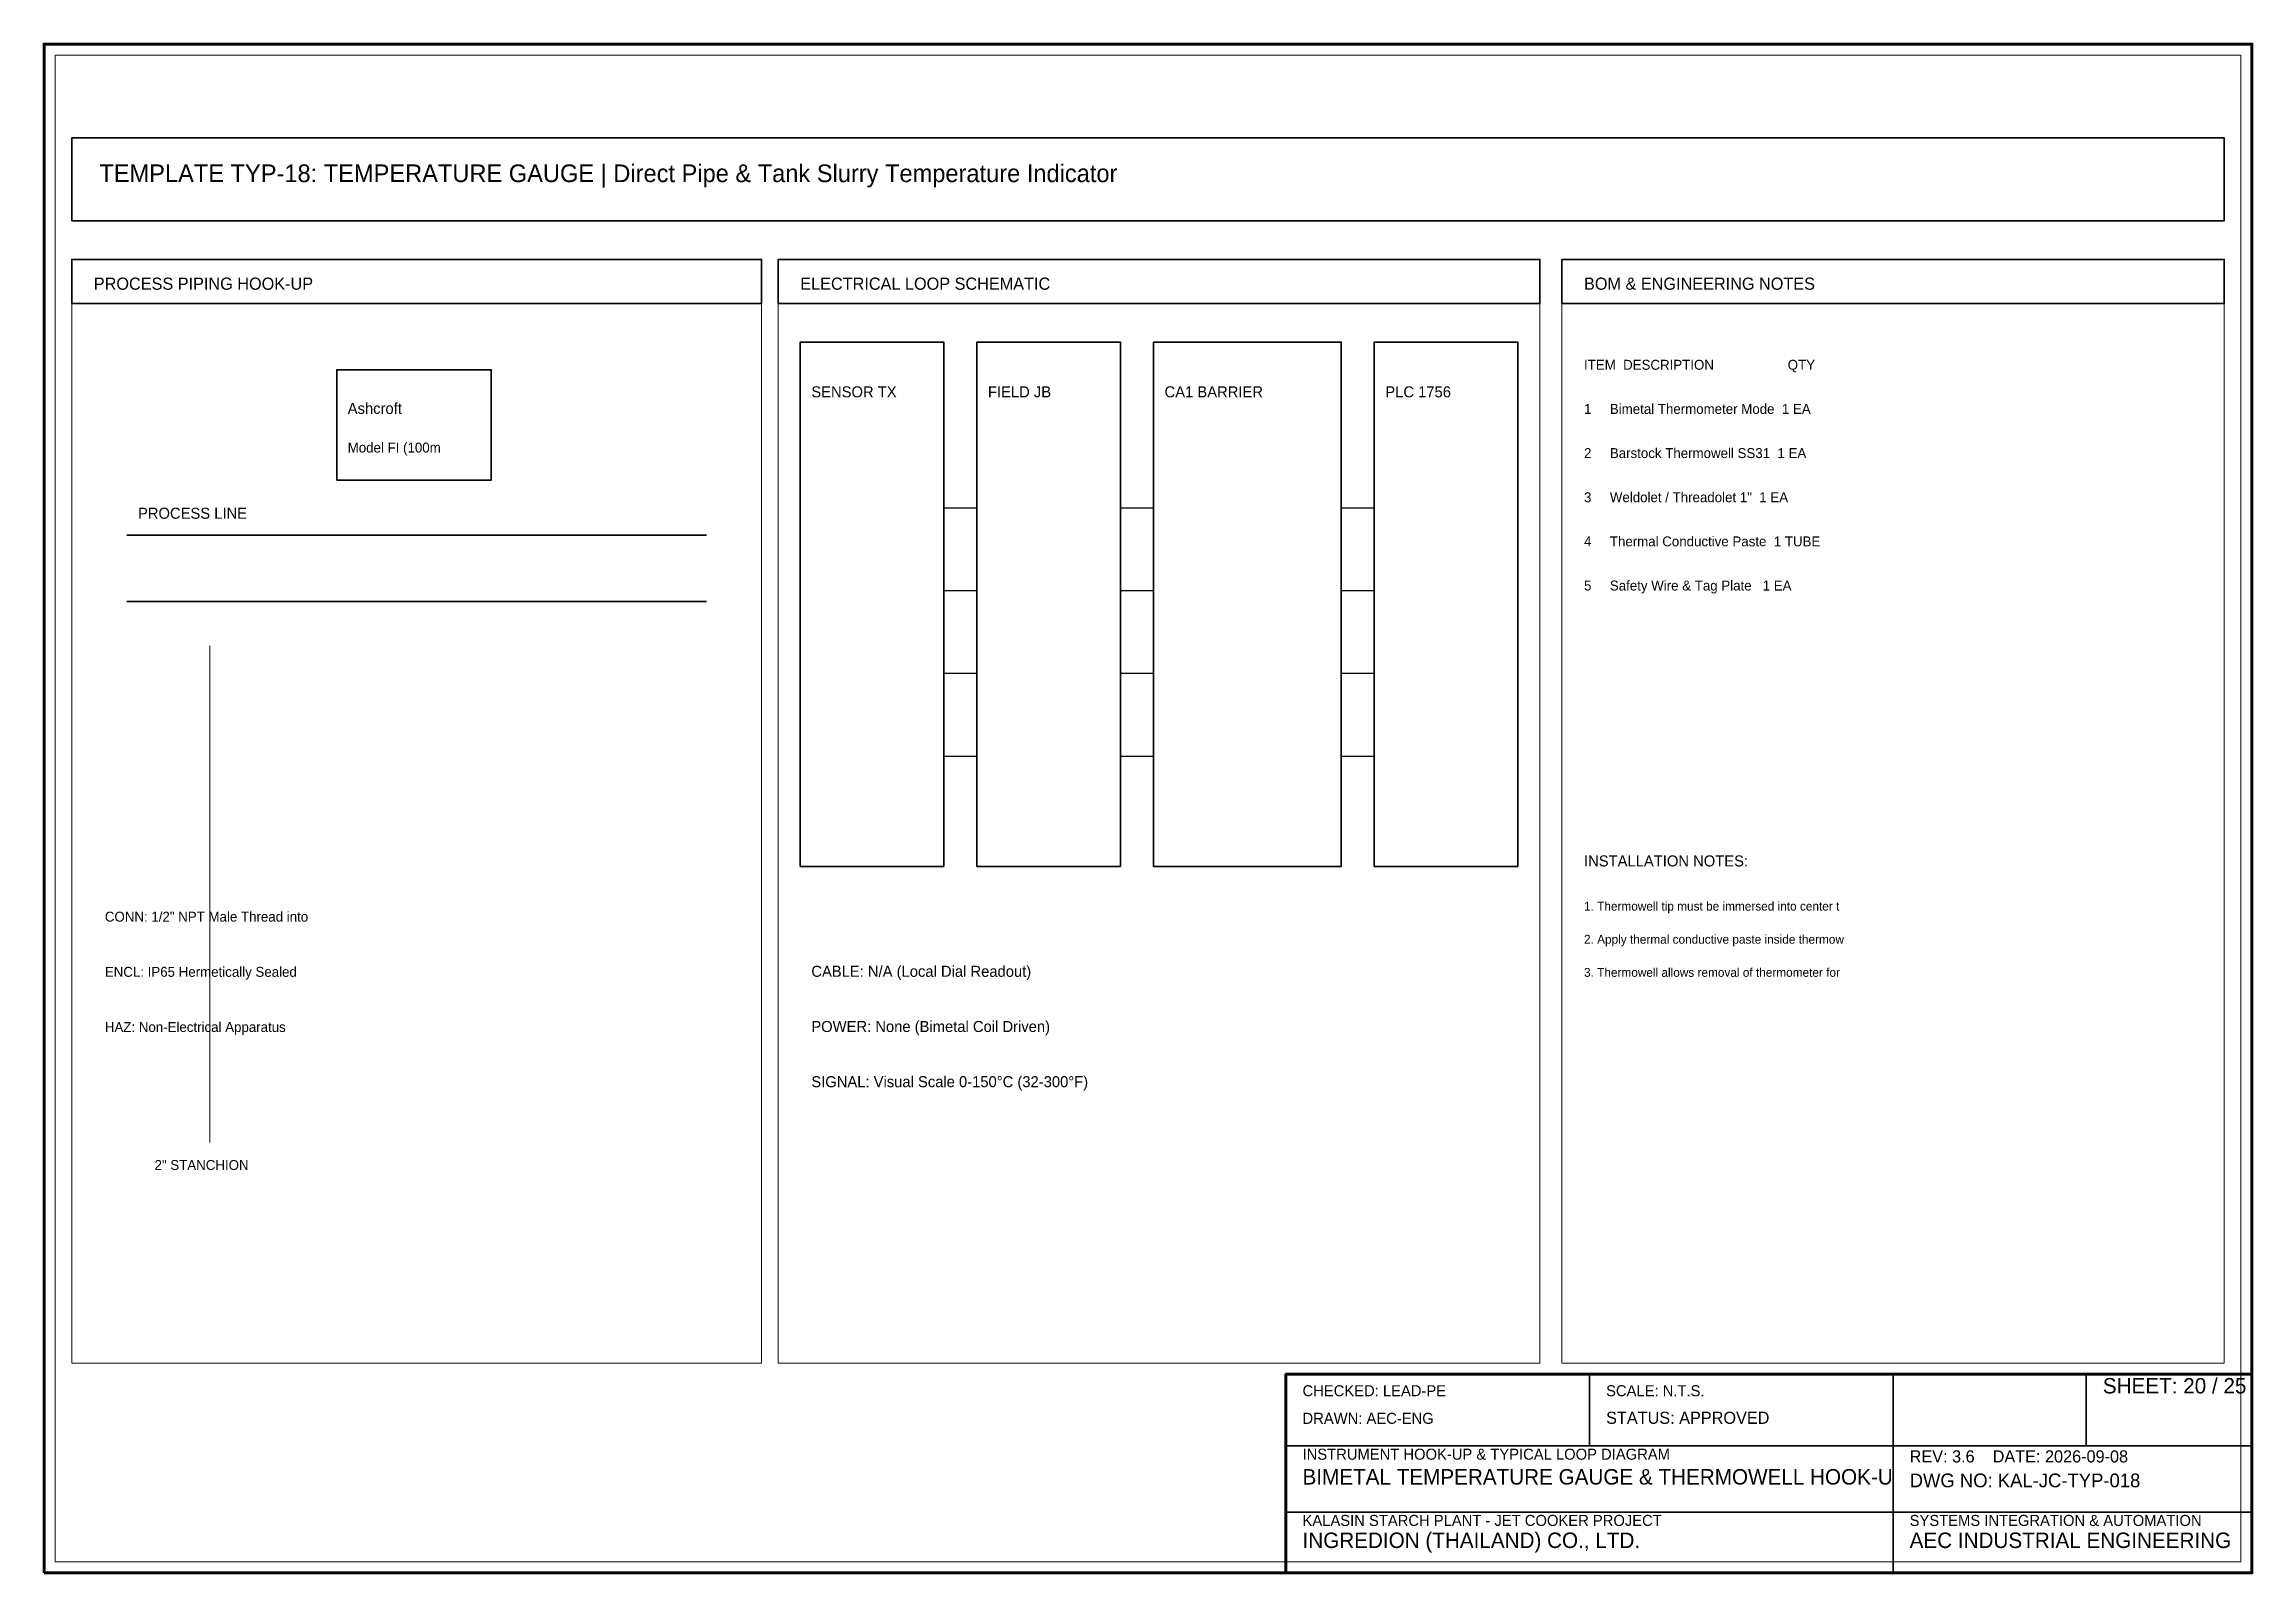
# Model space of a CAD drawing. Header units: millimetres. Extents: x 0 to 2200, y -1280 to 277.
# Drawn here: x 1800 to 2200, y -960 to -683 of the extents above; entities that cross this region are included whole.
import ezdxf

# ---------------------------------------------------------------- set-up
doc = ezdxf.new("R2010")
doc.units = ezdxf.units.MM
for name, color, linetype, lineweight in [('0_BORDER', 7, 'Continuous', 70), ('0_TITLE_BLOCK', 4, 'Continuous', 35), ('IE-CABLE', 6, 'Continuous', 25), ('IE-EQUIP', 2, 'Continuous', 35), ('IE-WIRE', 1, 'Continuous', 25), ('NOTATIONS', 8, 'Continuous', 18), ('RELAYS', 30, 'Continuous', 35), ('TER', 3, 'Continuous', 35), ('TEXTS', 7, 'Continuous', 25)]:
    doc.layers.add(name, color=color, linetype=linetype, lineweight=lineweight)

msp = doc.modelspace()

# ---------------------------------------------------------------- texts
at = {"layer": '0_TITLE_BLOCK'}
for s, height, p in [('TEMPLATE TYP-18: TEMPERATURE GAUGE | Direct Pipe & Tank Slurry Temperature Indicator', 3.2, (1810, -708)), ('PROCESS PIPING HOOK-UP', 2.2, (1809, -727.5)), ('ELECTRICAL LOOP SCHEMATIC', 2.2, (1937, -727.5)), ('BOM & ENGINEERING NOTES', 2.2, (2079, -727.5)), ('ITEM  DESCRIPTION                    QTY', 1.8, (2079, -742)), ('INSTALLATION NOTES:', 2, (2079, -832)), ('SHEET: 20 / 25', 2.8, (2173, -927.5)), ('STATUS: APPROVED', 2.2, (2083, -933)), ('BIMETAL TEMPERATURE GAUGE & THERMOWELL HOOK-U', 2.8, (2028, -944)), ('INGREDION (THAILAND) CO., LTD.', 2.8, (2028, -955.5)), ('AEC INDUSTRIAL ENGINEERING', 2.8, (2138, -955.5))]:
    msp.add_text(s, height=height, dxfattribs=at).set_placement(p)
at = {"layer": 'IE-CABLE'}
msp.add_text('CABLE: N/A (Local Dial Readout)', height=2, dxfattribs=at).set_placement((1939, -852))
at = {"layer": 'NOTATIONS'}
for s, height, p in [('Model FI (100m', 1.8, (1855, -757)), ('1. Thermowell tip must be immersed into center t', 1.6, (2079, -840)), ('2. Apply thermal conductive paste inside thermow', 1.6, (2079, -846)), ('3. Thermowell allows removal of thermometer for ', 1.6, (2079, -852)), ('2" STANCHION', 1.8, (1820, -887))]:
    msp.add_text(s, height=height, dxfattribs=at).set_placement(p)
at = {"layer": 'TER'}
msp.add_text('FIELD JB', height=2, dxfattribs=at).set_placement((1971, -747))
at = {"layer": 'TEXTS'}
for s, height, p in [('Ashcroft', 2, (1855, -750)), ('SENSOR TX', 2, (1939, -747)), ('CA1 BARRIER', 2, (2003, -747)), ('PLC 1756', 2, (2043, -747)), ('1     Bimetal Thermometer Mode  1 EA', 1.8, (2079, -750)), ('2     Barstock Thermowell SS31  1 EA', 1.8, (2079, -758)), ('PROCESS LINE', 2, (1817, -769)), ('3     Weldolet / Threadolet 1"  1 EA', 1.8, (2079, -766)), ('4     Thermal Conductive Paste  1 TUBE', 1.8, (2079, -774)), ('5     Safety Wire & Tag Plate   1 EA', 1.8, (2079, -782)), ('CONN: 1/2" NPT Male Thread into', 1.8, (1811, -842)), ('ENCL: IP65 Hermetically Sealed ', 1.8, (1811, -852)), ('POWER: None (Bimetal Coil Driven)', 2, (1939, -862)), ('HAZ: Non-Electrical Apparatus ', 1.8, (1811, -862)), ('SIGNAL: Visual Scale 0-150°C (32-300°F)', 2, (1939, -872)), ('CHECKED: LEAD-PE', 2, (2028, -928)), ('SCALE: N.T.S.', 2, (2083, -928)), ('DRAWN: AEC-ENG', 2, (2028, -933)), ('INSTRUMENT HOOK-UP & TYPICAL LOOP DIAGRAM', 2, (2028, -939.5)), ('REV: 3.6    DATE: 2026-09-08', 2.2, (2138, -940)), ('DWG NO: KAL-JC-TYP-018', 2.5, (2138, -944.5)), ('KALASIN STARCH PLANT - JET COOKER PROJECT', 2, (2028, -951.5)), ('SYSTEMS INTEGRATION & AUTOMATION', 2, (2138, -951.5))]:
    msp.add_text(s, height=height, dxfattribs=at).set_placement(p)

# ---------------------------------------------------------------- linework, layer by layer
at = {"layer": '0_BORDER'}
for points in [[(1800, -960), (2200, -960), (2200, -683), (1800, -683)], [(2025, -960), (2200, -960), (2200, -924), (2025, -924)]]:
    msp.add_lwpolyline(points, close=True, dxfattribs=at)
at = {"layer": '0_TITLE_BLOCK'}
for p, q in [((2080, -937), (2080, -924)), ((2135, -937), (2135, -924)), ((2170, -937), (2170, -924)), ((2025, -937), (2200, -937)), ((2135, -960), (2135, -937)), ((2025, -949), (2200, -949))]:
    msp.add_line(p, q, dxfattribs=at)
for points in [[(1805, -730), (1930, -730), (1930, -722), (1805, -722)], [(1933, -730), (2071, -730), (2071, -722), (1933, -722)], [(2075, -730), (2195, -730), (2195, -722), (2075, -722)]]:
    msp.add_lwpolyline(points, close=True, dxfattribs=at)
at = {"layer": 'IE-CABLE'}
for p, q in [((1995, -767), (2001, -767)), ((1995, -782), (2001, -782)), ((1995, -797), (2001, -797)), ((1995, -812), (2001, -812))]:
    msp.add_line(p, q, dxfattribs=at)
at = {"layer": 'IE-EQUIP'}
for p, q in [((1815, -772), (1920, -772)), ((1815, -784), (1920, -784))]:
    msp.add_line(p, q, dxfattribs=at)
for points in [[(1805, -715), (2195, -715), (2195, -700), (1805, -700)], [(1937, -832), (1963, -832), (1963, -737), (1937, -737)], [(2041, -832), (2067, -832), (2067, -737), (2041, -737)], [(1853, -762), (1881, -762), (1881, -742), (1853, -742)]]:
    msp.add_lwpolyline(points, close=True, dxfattribs=at)
at = {"layer": 'IE-WIRE'}
for p, q in [((1963, -767), (1969, -767)), ((2035, -767), (2041, -767)), ((1963, -782), (1969, -782)), ((2035, -782), (2041, -782)), ((1963, -797), (1969, -797)), ((2035, -797), (2041, -797)), ((1963, -812), (1969, -812)), ((2035, -812), (2041, -812))]:
    msp.add_line(p, q, dxfattribs=at)
at = {"layer": 'NOTATIONS'}
msp.add_line((1830, -882), (1830, -792), dxfattribs=at)
for points in [[(1802, -958), (2198, -958), (2198, -685), (1802, -685)], [(1805, -922), (1930, -922), (1930, -722), (1805, -722)], [(1933, -922), (2071, -922), (2071, -722), (1933, -722)], [(2075, -922), (2195, -922), (2195, -722), (2075, -722)]]:
    msp.add_lwpolyline(points, close=True, dxfattribs=at)
at = {"layer": 'RELAYS'}
msp.add_lwpolyline([(2001, -832), (2035, -832), (2035, -737), (2001, -737)], close=True, dxfattribs=at)
at = {"layer": 'TER'}
msp.add_lwpolyline([(1969, -832), (1995, -832), (1995, -737), (1969, -737)], close=True, dxfattribs=at)

msp.set_redraw_order([(e.dxf.handle, doc.entitydb.next_handle()) for e in msp.query("TEXT MTEXT ATTDEF DIMENSION ARC_DIMENSION")])  # texts and dimensions are drawn at this point

doc.saveas('drawing.dxf')
